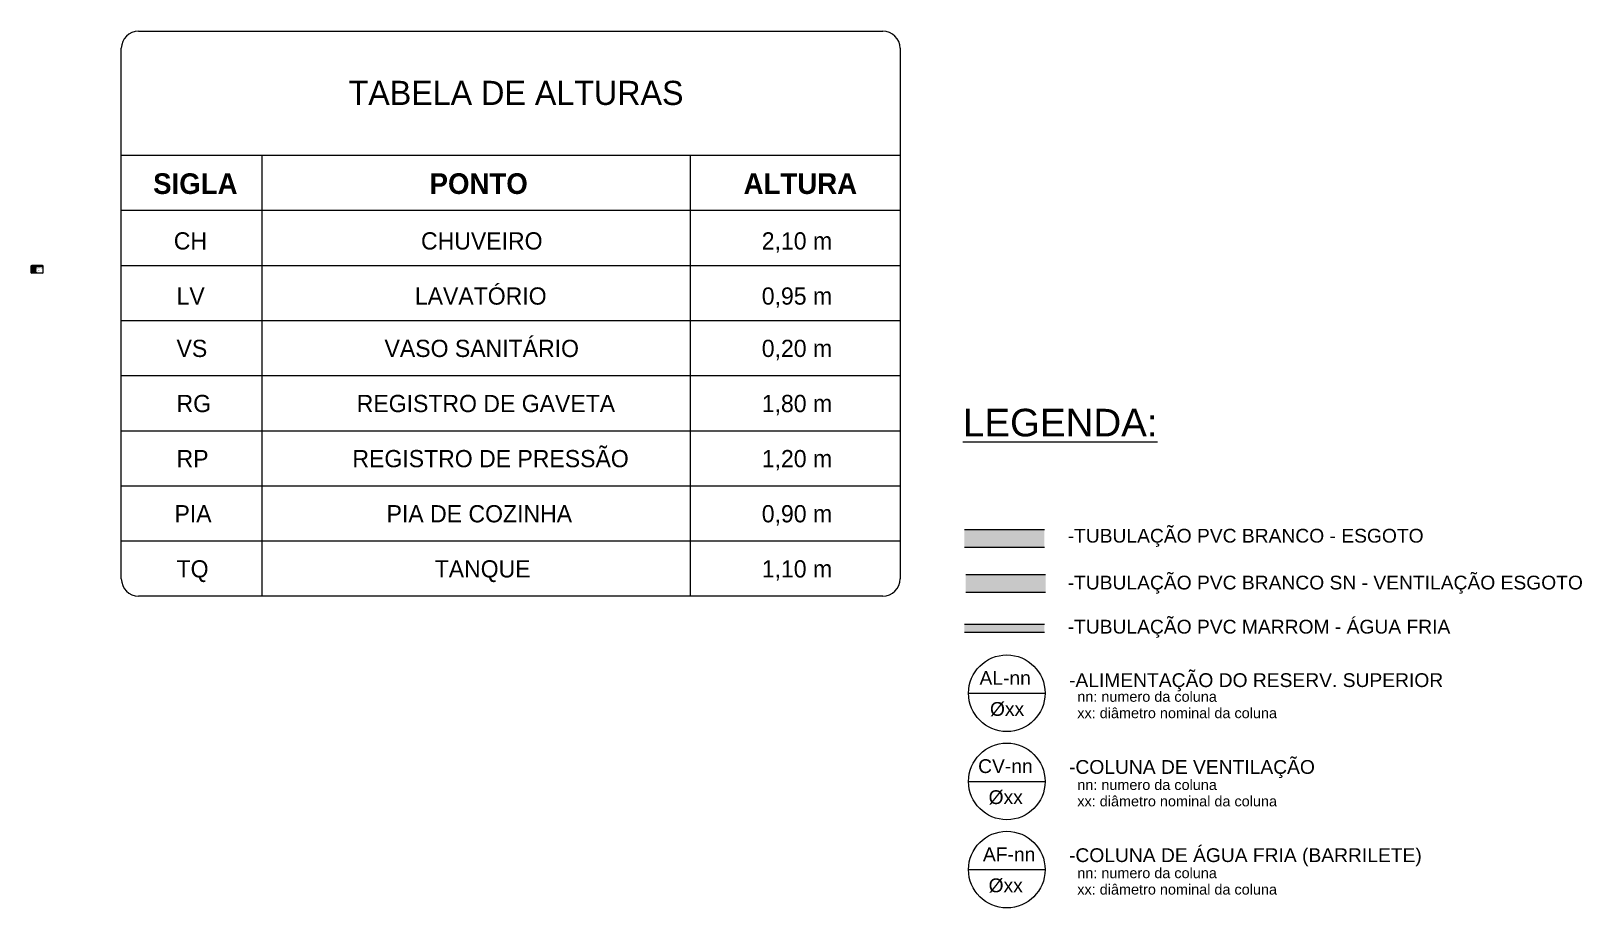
# Model space of a CAD drawing. Header units: metres. Extents: x 15.2 to 39, y -2.1 to 25.8.
# Drawn here: x 27.71 to 38.97, y -2.14 to 4.23 of the extents above; entities that cross this region are included whole.
import ezdxf

# ---------------------------------------------------------------- set-up
doc = ezdxf.new("R2010")
doc.units = ezdxf.units.M
for name, color, linetype, lineweight in [('A-DETL', 7, 'Continuous', 5), ('A-DETL-GENF', 7, 'Continuous', 5), ('A-DETL-MEDM', 7, 'Continuous', 15), ('G-ANNO-TEXT', 7, 'Continuous', 5)]:
    doc.layers.add(name, color=color, linetype=linetype, lineweight=lineweight)
doc.styles.add('Arial_1', font='arial.ttf', dxfattribs={"height": 0.004})
doc.styles.add('Arial_2', font='arial.ttf', dxfattribs={"height": 0.0025})
doc.styles.add('Arial_3', font='arial.ttf', dxfattribs={"height": 0.1})
doc.styles.add('Arial_4', font='arial.ttf', dxfattribs={"height": 0.2})
doc.styles.add('Arial_5', font='arial.ttf', dxfattribs={"height": 0.075})
doc.styles.add('Century Gothic_4', font='GOTHIC.TTF', dxfattribs={"height": 0.175})
doc.styles.add('Century Gothic_5', font='GOTHIC.TTF', dxfattribs={"height": 0.125})
doc.styles.add('Century Gothic_B_2', font='GOTHICB.TTF', dxfattribs={"height": 0.15})

msp = doc.modelspace()

# ---------------------------------------------------------------- texts
at = {"layer": 'G-ANNO-TEXT', "attachment_point": 1, "bg_fill": 3, "box_fill_scale": 1.25, "bg_fill_color": 256, "bg_fill_true_color": 13158600, "bg_fill_transparency": 0}
for s, insert, char_height, width, style in [('TABELA DE ALTURAS', (30.016, 3.866), 0.175, 2.76181, 'Century Gothic_4'), ('\\LLEGENDA:', (34.477, 1.486), 0.2, 1.72363, 'Arial_4')]:
    msp.add_mtext(s, dxfattribs=dict(at, insert=insert, char_height=char_height, width=width, style=style))
at = {"layer": 'G-ANNO-TEXT', "attachment_point": 1}
for s, insert, char_height, width, style in [('SIGLA', (28.597, 3.195), 0.15, 0.72152, 'Century Gothic_B_2'), ('PONTO', (30.604, 3.195), 0.15, 0.87384, 'Century Gothic_B_2'), ('ALTURA', (32.884, 3.195), 0.15, 0.90992, 'Century Gothic_B_2'), ('CH', (28.747, 2.767), 0.125, 0.31667, 'Century Gothic_5'), ('CHUVEIRO', (30.542, 2.767), 0.125, 1.0903, 'Century Gothic_5'), ('2,10 m', (33.016, 2.767), 0.125, 0.6654, 'Century Gothic_5'), ('LEGENDA - TUBULAÇÕES', (27.721, 2.522), 0.004, 0.08482, 'Arial_1'), ('ESGOTO - ÁGUAS CINZAS', (27.751, 2.512), 0.0025, 0.05339, 'Arial_2'), ('ESGOTO - ÁGUAS NEGRAS', (27.751, 2.503), 0.0025, 0.05572, 'Arial_2'), ('ÁGUA FRIA', (27.751, 2.494), 0.0025, 0.02277, 'Arial_2'), ('VENTILAÇÃO', (27.751, 2.486), 0.0025, 0.02678, 'Arial_2'), ('ÁGUA QUENTE', (27.751, 2.477), 0.0025, 0.03078, 'Arial_2'), ('LV', (28.767, 2.367), 0.125, 0.24451, 'Century Gothic_5'), ('LAVATÓRIO', (30.497, 2.367), 0.125, 1.18249, 'Century Gothic_5'), ('0,95 m', (33.016, 2.367), 0.125, 0.6654, 'Century Gothic_5'), ('VS', (28.767, 1.987), 0.125, 0.25253, 'Century Gothic_5'), ('VASO SANITÁRIO', (30.277, 1.987), 0.125, 1.71561, 'Century Gothic_5'), ('0,20 m', (33.016, 1.987), 0.125, 0.6654, 'Century Gothic_5'), ('RG', (28.767, 1.587), 0.125, 0.31266, 'Century Gothic_5'), ('REGISTRO DE GAVETA', (30.075, 1.587), 0.125, 2.20464, 'Century Gothic_5'), ('1,80 m', (33.016, 1.587), 0.125, 0.6654, 'Century Gothic_5'), ('RP', (28.767, 1.187), 0.125, 0.25253, 'Century Gothic_5'), ('REGISTRO DE PRESSÃO', (30.044, 1.187), 0.125, 2.2808, 'Century Gothic_5'), ('1,20 m', (33.016, 1.187), 0.125, 0.6654, 'Century Gothic_5'), ('PIA DE COZINHA', (30.292, 0.787), 0.125, 1.67954, 'Century Gothic_5'), ('0,90 m', (33.016, 0.787), 0.125, 0.6654, 'Century Gothic_5'), ('PIA', (28.752, 0.787), 0.125, 0.32869, 'Century Gothic_5'), ('-TUBULAÇÃO PVC BRANCO - ESGOTO', (35.237, 0.615), 0.1, 3.18671, 'Arial_3'), ('TQ', (28.767, 0.387), 0.125, 0.27257, 'Century Gothic_5'), ('TANQUE', (30.641, 0.387), 0.125, 0.83376, 'Century Gothic_5'), ('1,10 m', (33.016, 0.387), 0.125, 0.6654, 'Century Gothic_5'), ('-TUBULAÇÃO PVC BRANCO SN - VENTILAÇÃO ESGOTO', (35.237, 0.275), 0.1, 4.61772, 'Arial_3'), ('-TUBULAÇÃO PVC MARROM - ÁGUA FRIA', (35.237, -0.045), 0.1, 3.42321, 'Arial_3'), ('AL-nn', (34.597, -0.417), 0.1, 0.46097, 'Arial_3'), ('-ALIMENTAÇÃO DO RESERV. SUPERIOR', (35.247, -0.433), 0.1, 3.35506, 'Arial_3'), ('nn: numero da coluna', (35.307, -0.565), 0.075, 1.23059, 'Arial_5'), ('Øxx', (34.673, -0.642), 0.1, 0.30865, 'Arial_3'), ('xx: diâmetro nominal da coluna', (35.307, -0.684), 0.075, 1.73565, 'Arial_5'), ('CV-nn', (34.587, -1.057), 0.1, 0.48903, 'Arial_3'), ('-COLUNA DE VENTILAÇÃO', (35.247, -1.063), 0.1, 2.20464, 'Arial_3'), ('nn: numero da coluna', (35.307, -1.205), 0.075, 1.23059, 'Arial_5'), ('Øxx', (34.663, -1.282), 0.1, 0.30865, 'Arial_3'), ('xx: diâmetro nominal da coluna', (35.307, -1.324), 0.075, 1.73565, 'Arial_5'), ('-COLUNA DE ÁGUA FRIA (BARRILETE)', (35.247, -1.703), 0.1, 3.16266, 'Arial_3'), ('AF-nn', (34.622, -1.697), 0.1, 0.46899, 'Arial_3'), ('nn: numero da coluna', (35.307, -1.845), 0.075, 1.23059, 'Arial_5'), ('Øxx', (34.663, -1.922), 0.1, 0.30865, 'Arial_3'), ('xx: diâmetro nominal da coluna', (35.307, -1.964), 0.075, 1.73565, 'Arial_5')]:
    msp.add_mtext(s, dxfattribs=dict(at, insert=insert, char_height=char_height, width=width, style=style))

# ---------------------------------------------------------------- hatches: boundary and pattern name
at = {"layer": 'A-DETL-GENF', "true_color": 0x408080}
h = msp.add_hatch(color=137, dxfattribs=at)
h.paths.add_polyline_path([(27.731, 2.51), (27.731, 2.513), (27.73, 2.513), (27.73, 2.51)])
h.paths.add_polyline_path([(27.73, 2.51), (27.73, 2.513), (27.728, 2.513), (27.727, 2.513), (27.713, 2.513), (27.713, 2.51), (27.727, 2.51), (27.728, 2.51)])
at = {"layer": 'A-DETL-GENF', "true_color": 0xa65300}
h = msp.add_hatch(color=34, dxfattribs=at)
h.paths.add_polyline_path([(27.728, 2.501), (27.73, 2.501), (27.73, 2.504), (27.728, 2.504), (27.727, 2.504), (27.713, 2.504), (27.713, 2.501), (27.727, 2.501), (27.727, 2.501)])
h.paths.add_polyline_path([(27.731, 2.501), (27.731, 2.504), (27.73, 2.504), (27.73, 2.501)])
at = {"layer": 'A-DETL-GENF', "true_color": 0x00ffff}
h = msp.add_hatch(color=4, dxfattribs=at)
h.paths.add_polyline_path([(27.73, 2.492), (27.731, 2.492), (27.731, 2.495), (27.73, 2.495)])
h.paths.add_polyline_path([(27.73, 2.492), (27.73, 2.495), (27.728, 2.495), (27.727, 2.495), (27.713, 2.495), (27.713, 2.492), (27.727, 2.492), (27.728, 2.492)])
at = {"layer": 'A-DETL-GENF', "true_color": 0x400080}
h = msp.add_hatch(color=196, dxfattribs=at)
h.paths.add_polyline_path([(27.731, 2.483), (27.731, 2.486), (27.73, 2.486), (27.73, 2.483)])
h.paths.add_polyline_path([(27.73, 2.483), (27.73, 2.486), (27.728, 2.486), (27.727, 2.486), (27.713, 2.486), (27.713, 2.483), (27.727, 2.483), (27.728, 2.483)])
at = {"layer": 'A-DETL-GENF', "true_color": 0xff0000}
h = msp.add_hatch(color=1, dxfattribs=at)
h.paths.add_polyline_path([(27.731, 2.474), (27.731, 2.477), (27.73, 2.477), (27.73, 2.474)])
h.paths.add_polyline_path([(27.73, 2.474), (27.73, 2.477), (27.728, 2.477), (27.727, 2.477), (27.713, 2.477), (27.713, 2.474), (27.727, 2.474), (27.728, 2.474)])
at = {"layer": 'A-DETL-GENF', "true_color": 0x408080}
msp.add_hatch(color=137, dxfattribs=at).paths.add_polyline_path([(27.73, 2.509), (27.73, 2.514), (27.73, 2.514), (27.73, 2.509), (27.73, 2.509)])
at = {"layer": 'A-DETL-GENF', "true_color": 0xa65300}
msp.add_hatch(color=34, dxfattribs=at).paths.add_polyline_path([(27.73, 2.5), (27.73, 2.5), (27.73, 2.505), (27.73, 2.505), (27.73, 2.501)])
at = {"layer": 'A-DETL-GENF', "true_color": 0x00ffff}
for points in [[(27.73, 2.491), (27.73, 2.496), (27.73, 2.496), (27.73, 2.491), (27.73, 2.491)], [(35.068, -0.136), (35.068, -0.078), (34.488, -0.078), (34.488, -0.136)]]:
    msp.add_hatch(color=4, dxfattribs=at).paths.add_polyline_path(points)
at = {"layer": 'A-DETL-GENF', "true_color": 0x400080}
msp.add_hatch(color=196, dxfattribs=at).paths.add_polyline_path([(27.73, 2.483), (27.73, 2.483), (27.73, 2.487), (27.73, 2.487), (27.73, 2.483)])
at = {"layer": 'A-DETL-GENF', "true_color": 0xff0000}
msp.add_hatch(color=1, dxfattribs=at).paths.add_polyline_path([(27.73, 2.474), (27.73, 2.478), (27.73, 2.478), (27.73, 2.474), (27.73, 2.474)])
at = {"layer": 'A-DETL-GENF', "true_color": 0x804000}
msp.add_hatch(color=36, dxfattribs=at).paths.add_polyline_path([(35.068, 0.482), (35.068, 0.608), (34.488, 0.608), (34.488, 0.482)])
at = {"layer": 'A-DETL-GENF', "true_color": 0x8000ff}
msp.add_hatch(color=190, dxfattribs=at).paths.add_polyline_path([(35.068, 0.156), (35.077, 0.156), (35.077, 0.282), (34.497, 0.282), (34.497, 0.156)])

# ---------------------------------------------------------------- linework, layer by layer
at = {"layer": 'A-DETL'}
for p, q in [((28.491, 4.227), (33.895, 4.227)), ((28.366, 0.252), (28.366, 4.102)), ((34.02, 4.102), (34.02, 0.252)), ((28.366, 3.327), (34.02, 3.327)), ((29.386, 3.327), (29.386, 0.127)), ((32.495, 3.327), (32.495, 0.127)), ((28.366, 2.927), (34.02, 2.927)), ((27.71, 2.52), (27.71, 2.476)), ((27.799, 2.516), (27.71, 2.516)), ((27.727, 2.513), (27.713, 2.513)), ((27.713, 2.513), (27.713, 2.51)), ((27.713, 2.51), (27.727, 2.51)), ((27.727, 2.504), (27.713, 2.504)), ((27.713, 2.504), (27.713, 2.501)), ((27.713, 2.501), (27.727, 2.501)), ((27.727, 2.495), (27.713, 2.495)), ((27.713, 2.495), (27.713, 2.492)), ((27.713, 2.492), (27.727, 2.492)), ((27.727, 2.486), (27.713, 2.486)), ((27.713, 2.486), (27.713, 2.483)), ((27.713, 2.483), (27.727, 2.483)), ((27.794, 2.525), (27.715, 2.525)), ((27.728, 2.513), (27.727, 2.513)), ((27.727, 2.51), (27.728, 2.51)), ((27.728, 2.504), (27.727, 2.504)), ((27.727, 2.501), (27.728, 2.501)), ((27.728, 2.495), (27.727, 2.495)), ((27.727, 2.492), (27.728, 2.492)), ((27.728, 2.486), (27.727, 2.486)), ((27.727, 2.483), (27.728, 2.483)), ((27.728, 2.477), (27.727, 2.477)), ((27.73, 2.513), (27.728, 2.513)), ((27.728, 2.51), (27.73, 2.51)), ((27.73, 2.504), (27.728, 2.504)), ((27.728, 2.501), (27.73, 2.501)), ((27.73, 2.495), (27.728, 2.495)), ((27.728, 2.492), (27.73, 2.492)), ((27.73, 2.486), (27.728, 2.486)), ((27.728, 2.483), (27.73, 2.483)), ((27.73, 2.477), (27.728, 2.477)), ((27.73, 2.514), (27.73, 2.514)), ((27.73, 2.514), (27.73, 2.509)), ((27.73, 2.509), (27.73, 2.514)), ((27.73, 2.51), (27.73, 2.513)), ((27.73, 2.513), (27.73, 2.51)), ((27.731, 2.513), (27.73, 2.513)), ((27.73, 2.51), (27.731, 2.51)), ((27.73, 2.509), (27.73, 2.509)), ((27.73, 2.505), (27.73, 2.505)), ((27.73, 2.505), (27.73, 2.5)), ((27.73, 2.5), (27.73, 2.505)), ((27.731, 2.504), (27.73, 2.504)), ((27.73, 2.501), (27.731, 2.501)), ((27.73, 2.5), (27.73, 2.5)), ((27.73, 2.496), (27.73, 2.496)), ((27.73, 2.496), (27.73, 2.491)), ((27.73, 2.491), (27.73, 2.496)), ((27.731, 2.495), (27.73, 2.495)), ((27.73, 2.492), (27.731, 2.492)), ((27.73, 2.491), (27.73, 2.491)), ((27.73, 2.487), (27.73, 2.487)), ((27.73, 2.487), (27.73, 2.483)), ((27.73, 2.483), (27.73, 2.487)), ((27.731, 2.486), (27.73, 2.486)), ((27.73, 2.483), (27.731, 2.483)), ((27.73, 2.483), (27.73, 2.483)), ((27.73, 2.478), (27.73, 2.478)), ((27.73, 2.478), (27.73, 2.474)), ((27.73, 2.474), (27.73, 2.478)), ((27.731, 2.477), (27.73, 2.477)), ((27.731, 2.51), (27.731, 2.513)), ((27.731, 2.501), (27.731, 2.504)), ((27.731, 2.492), (27.731, 2.495)), ((27.731, 2.483), (27.731, 2.486)), ((27.731, 2.474), (27.731, 2.477)), ((27.732, 2.511), (27.746, 2.511)), ((27.733, 2.502), (27.747, 2.502)), ((27.733, 2.493), (27.747, 2.493)), ((27.733, 2.485), (27.747, 2.485)), ((27.746, 2.511), (27.745, 2.513)), ((27.746, 2.511), (27.745, 2.51)), ((27.747, 2.502), (27.746, 2.504)), ((27.747, 2.502), (27.746, 2.501)), ((27.747, 2.493), (27.746, 2.495)), ((27.747, 2.493), (27.746, 2.492)), ((27.747, 2.485), (27.746, 2.486)), ((27.747, 2.485), (27.746, 2.483)), ((27.799, 2.476), (27.799, 2.52)), ((28.366, 2.527), (34.02, 2.527)), ((27.727, 2.477), (27.713, 2.477)), ((27.713, 2.477), (27.713, 2.474)), ((27.713, 2.474), (27.727, 2.474)), ((27.794, 2.471), (27.715, 2.471)), ((27.727, 2.474), (27.728, 2.474)), ((27.728, 2.474), (27.73, 2.474)), ((27.73, 2.474), (27.731, 2.474)), ((27.73, 2.474), (27.73, 2.474)), ((27.733, 2.476), (27.747, 2.476)), ((27.747, 2.476), (27.746, 2.477)), ((27.747, 2.476), (27.746, 2.474)), ((28.366, 2.127), (34.02, 2.127)), ((28.366, 1.727), (34.02, 1.727)), ((28.366, 1.327), (34.02, 1.327)), ((28.366, 0.927), (34.02, 0.927)), ((28.366, 0.927), (34.02, 0.927)), ((28.366, 0.527), (34.02, 0.527)), ((33.895, 0.127), (28.491, 0.127))]:
    msp.add_line(p, q, dxfattribs=at)
at = {"layer": 'A-DETL', "color": 5, "lineweight": 15, "true_color": 0x0000ff}
for p, q in [((35.068, -0.078), (34.488, -0.078)), ((34.488, -0.136), (35.068, -0.136))]:
    msp.add_line(p, q, dxfattribs=at)
at = {"layer": 'A-DETL', "color": 94, "true_color": 0x00a600}
for p, q in [((34.517, -0.578), (35.073, -0.578)), ((34.517, -1.218), (35.073, -1.218)), ((34.517, -1.858), (35.073, -1.858))]:
    msp.add_line(p, q, dxfattribs=at)
for centre in [(34.795, -0.578), (34.795, -1.218), (34.795, -1.858)]:
    msp.add_circle(centre, 0.278, dxfattribs=at)
at = {"layer": 'A-DETL'}
for centre, radius, start, end in [((28.491, 4.102), 0.125, 90, 180), ((33.895, 4.102), 0.125, 0, 90), ((27.715, 2.52), 0.005, 90, 180), ((27.794, 2.52), 0.005, 0, 90), ((27.715, 2.476), 0.005, 180, 270), ((27.794, 2.476), 0.005, 270, 0), ((28.491, 0.252), 0.125, 180, 270), ((33.895, 0.252), 0.125, 270, 0)]:
    msp.add_arc(centre, radius, start, end, dxfattribs=at)
at = {"layer": 'A-DETL-MEDM'}
for p, q in [((35.068, 0.608), (34.488, 0.608)), ((34.488, 0.482), (35.068, 0.482)), ((35.077, 0.282), (34.497, 0.282)), ((34.497, 0.156), (35.077, 0.156))]:
    msp.add_line(p, q, dxfattribs=at)

msp.set_redraw_order([(e.dxf.handle, doc.entitydb.next_handle()) for e in msp.query("TEXT MTEXT ATTDEF DIMENSION ARC_DIMENSION")])  # texts and dimensions are drawn at this point

doc.saveas('drawing.dxf')
